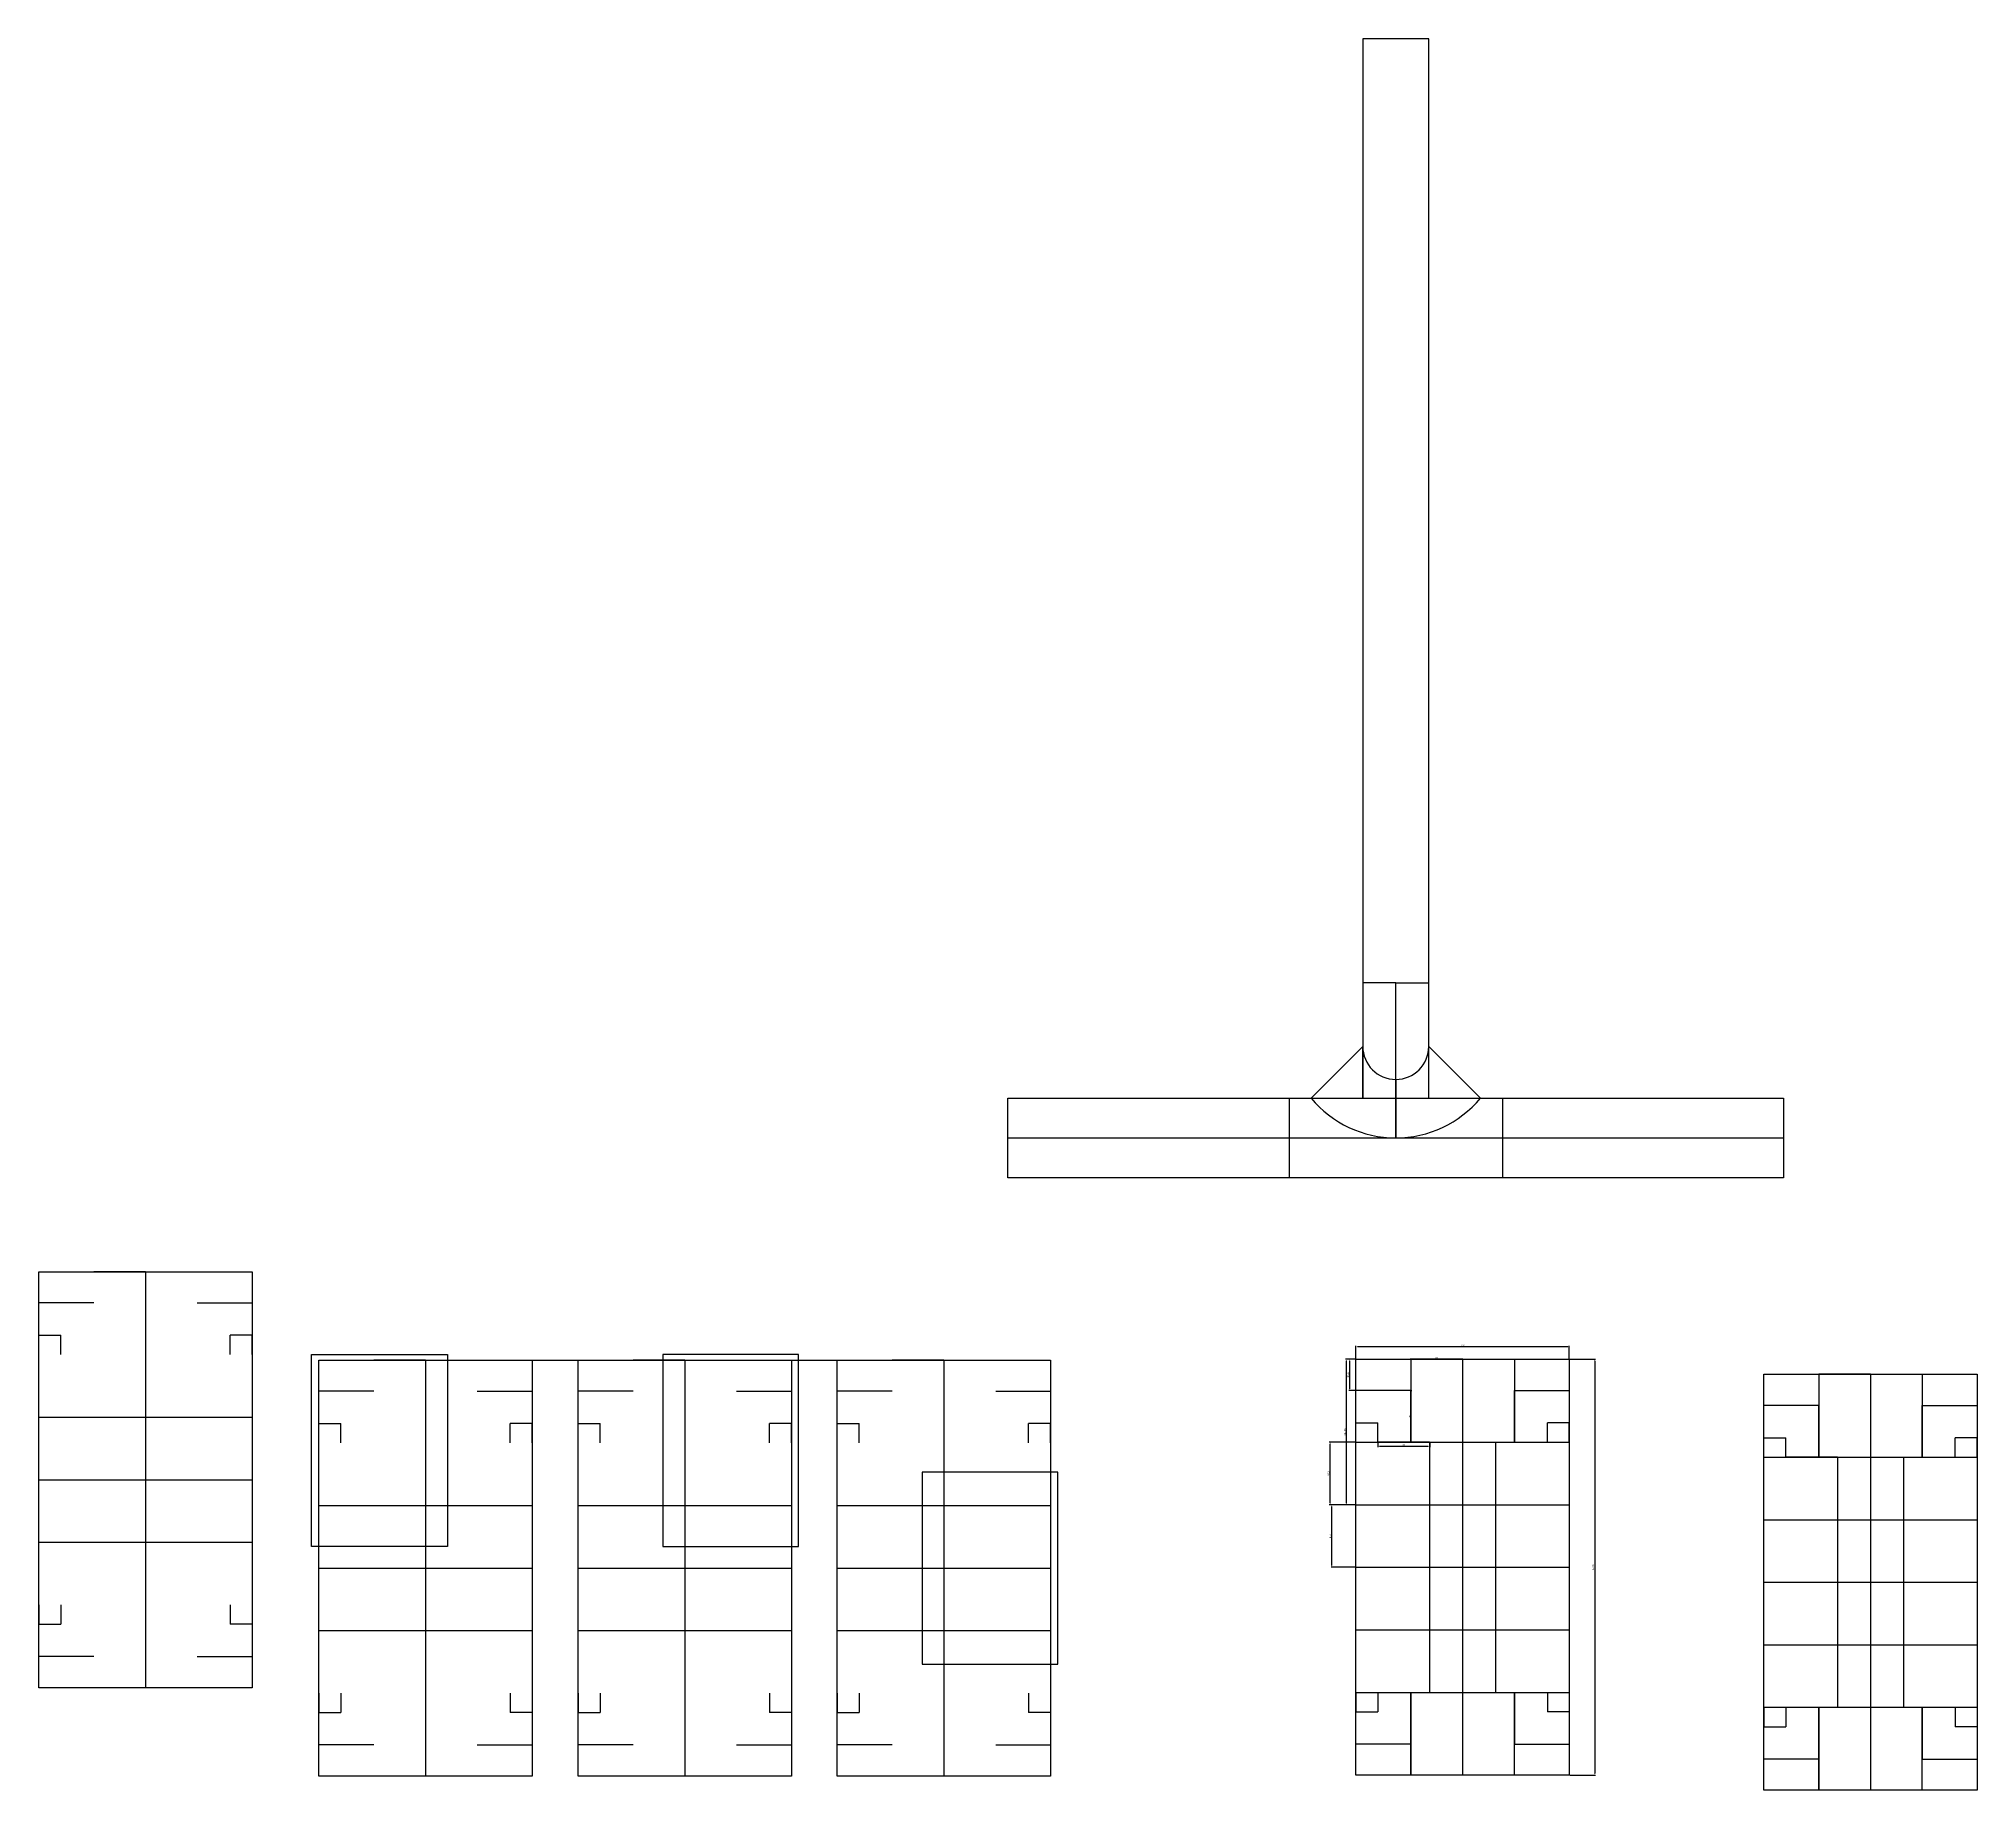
# Model space of a CAD drawing. Header units: millimetres. Extents: x -534 to 2465, y 1416 to 4125.
import ezdxf

# ---------------------------------------------------------------- set-up
doc = ezdxf.new("R2010")
doc.units = ezdxf.units.MM
doc.styles.get("Standard").update_dxf_attribs({"font": 'arial.ttf'})
doc.dimstyles.new('ISO-25', dxfattribs={"dimtxt": 2.5, "dimasz": 2.5, "dimexe": 1.25, "dimexo": 0.625, "dimtad": 1, "dimtxsty": 'Standard', "dimcen": 2.5, "dimadec": 0, "dimazin": 0, "dimtfac": 1, "dimtmove": 0, "dimatfit": 3, "dimfxl": 1, "dimarcsym": 0})

# ---------------------------------------------------------------- blocks, each defined once
blk = doc.blocks.new('*D1')
at = {"color": 0, "lineweight": -2, "transparency": 16777216}
for p, q in [((1503.7, 2083.1), (1503.7, 2103.3)), ((1506.2, 2102), (1831.2, 2102)), ((1833.7, 2083.1), (1833.7, 2103.3))]:
    blk.add_line(p, q, dxfattribs=at)
at = {"color": 0, "transparency": 16777216}
for points in [[(1506.2, 2102.4), (1506.2, 2101.6), (1503.7, 2102)], [(1831.2, 2102.4), (1831.2, 2101.6), (1833.7, 2102)]]:
    blk.add_solid(points, dxfattribs=at)
at = {"layer": 'Defpoints', "color": 0, "transparency": 16777216}
for p in [(1833.7, 2102), (1503.7, 2082.5), (1833.7, 2082.5)]:
    blk.add_point(p, dxfattribs=at)
at = {"color": 0, "transparency": 16777216, "insert": (1668.7, 2103.9), "char_height": 2.5, "attachment_point": 5}
blk.add_mtext('330', dxfattribs=at)
blk = doc.blocks.new('*D5')
at = {"color": 0, "lineweight": -2, "transparency": 16777216}
for p, q in [((1503.1, 2082.5), (1487.5, 2082.5)), ((1488.8, 1859.9), (1488.8, 2080)), ((1503.1, 1857.4), (1487.5, 1857.4))]:
    blk.add_line(p, q, dxfattribs=at)
at = {"color": 0, "transparency": 16777216}
for points in [[(1488.3, 2080), (1489.2, 2080), (1488.8, 2082.5)], [(1488.3, 1859.9), (1489.2, 1859.9), (1488.8, 1857.4)]]:
    blk.add_solid(points, dxfattribs=at)
at = {"layer": 'Defpoints', "color": 0, "transparency": 16777216}
for p in [(1488.8, 2082.5), (1503.7, 2082.5), (1503.7, 1857.4)]:
    blk.add_point(p, dxfattribs=at)
at = {"color": 0, "transparency": 16777216, "insert": (1486.6, 1969.9), "char_height": 2.5, "attachment_point": 5, "rotation": 90}
blk.add_mtext('225,05', dxfattribs=at)
blk = doc.blocks.new('*D7')
at = {"color": 0, "lineweight": -2, "transparency": 16777216}
for p, q in [((1503.1, 1857.4), (1465.1, 1857.4)), ((1466.3, 1763.2), (1466.3, 1854.9)), ((1503.1, 1760.7), (1465.1, 1760.7))]:
    blk.add_line(p, q, dxfattribs=at)
at = {"color": 0, "transparency": 16777216}
for points in [[(1465.9, 1854.9), (1466.7, 1854.9), (1466.3, 1857.4)], [(1465.9, 1763.2), (1466.7, 1763.2), (1466.3, 1760.7)]]:
    blk.add_solid(points, dxfattribs=at)
at = {"layer": 'Defpoints', "color": 0, "transparency": 16777216}
for p in [(1466.3, 1857.4), (1503.7, 1857.4), (1503.7, 1760.7)]:
    blk.add_point(p, dxfattribs=at)
at = {"color": 0, "transparency": 16777216, "insert": (1464.2, 1809.1), "char_height": 2.5, "attachment_point": 5, "rotation": 90}
blk.add_mtext('96,7', dxfattribs=at)
blk = doc.blocks.new('*D8')
at = {"color": 0, "lineweight": -2, "transparency": 16777216}
for p, q in [((1503.1, 1954.2), (1462.4, 1954.2)), ((1463.6, 1859.9), (1463.6, 1951.7)), ((1503.1, 1857.4), (1462.4, 1857.4))]:
    blk.add_line(p, q, dxfattribs=at)
at = {"color": 0, "transparency": 16777216}
for points in [[(1463.2, 1951.7), (1464, 1951.7), (1463.6, 1954.2)], [(1463.2, 1859.9), (1464, 1859.9), (1463.6, 1857.4)]]:
    blk.add_solid(points, dxfattribs=at)
at = {"layer": 'Defpoints', "color": 0, "transparency": 16777216}
for p in [(1463.6, 1954.2), (1503.7, 1954.2), (1503.7, 1857.4)]:
    blk.add_point(p, dxfattribs=at)
at = {"color": 0, "transparency": 16777216, "insert": (1461.5, 1905.8), "char_height": 2.5, "attachment_point": 5, "rotation": 90}
blk.add_mtext('96,8', dxfattribs=at)
blk = doc.blocks.new('*D9')
at = {"color": 0, "lineweight": -2, "transparency": 16777216}
for p, q in [((1588.7, 1956.7), (1588.7, 2031.7)), ((1589.3, 2034.2), (1589.9, 2034.2)), ((1589.3, 1954.2), (1589.9, 1954.2))]:
    blk.add_line(p, q, dxfattribs=at)
at = {"color": 0, "transparency": 16777216}
for points in [[(1588.3, 2031.7), (1589.1, 2031.7), (1588.7, 2034.2)], [(1588.3, 1956.7), (1589.1, 1956.7), (1588.7, 1954.2)]]:
    blk.add_solid(points, dxfattribs=at)
at = {"layer": 'Defpoints', "color": 0, "transparency": 16777216}
for p in [(1588.7, 2034.2), (1588.7, 2034.2), (1588.7, 1954.2)]:
    blk.add_point(p, dxfattribs=at)
at = {"color": 0, "transparency": 16777216, "insert": (1586.8, 1994.2), "char_height": 2.5, "attachment_point": 5, "rotation": 90}
blk.add_mtext('80', dxfattribs=at)
blk = doc.blocks.new('*D10')
at = {"color": 0, "lineweight": -2, "transparency": 16777216}
for p, q in [((1537.7, 1953.6), (1537.7, 1946.2)), ((1617.7, 1953.6), (1617.7, 1946.2)), ((1615.2, 1947.5), (1540.2, 1947.5))]:
    blk.add_line(p, q, dxfattribs=at)
at = {"color": 0, "transparency": 16777216}
for points in [[(1540.2, 1947.9), (1540.2, 1947.1), (1537.7, 1947.5)], [(1615.2, 1947.9), (1615.2, 1947.1), (1617.7, 1947.5)]]:
    blk.add_solid(points, dxfattribs=at)
at = {"layer": 'Defpoints', "color": 0, "transparency": 16777216}
for p in [(1537.7, 1954.2), (1617.7, 1954.2), (1537.7, 1947.5)]:
    blk.add_point(p, dxfattribs=at)
at = {"color": 0, "transparency": 16777216, "insert": (1577.7, 1949.4), "char_height": 2.5, "attachment_point": 5}
blk.add_mtext('80', dxfattribs=at)
blk = doc.blocks.new('*D11')
at = {"color": 0, "lineweight": -2, "transparency": 16777216}
for p, q in [((1588.7, 2083.1), (1588.7, 2083.7)), ((1591.2, 2082.5), (1666.2, 2082.5)), ((1668.7, 2083.1), (1668.7, 2083.7))]:
    blk.add_line(p, q, dxfattribs=at)
at = {"color": 0, "transparency": 16777216}
for points in [[(1591.2, 2082.9), (1591.2, 2082), (1588.7, 2082.5)], [(1666.2, 2082.9), (1666.2, 2082), (1668.7, 2082.5)]]:
    blk.add_solid(points, dxfattribs=at)
at = {"layer": 'Defpoints', "color": 0, "transparency": 16777216}
for p in [(1588.7, 2082.5), (1668.7, 2082.5), (1668.7, 2082.5)]:
    blk.add_point(p, dxfattribs=at)
at = {"color": 0, "transparency": 16777216, "insert": (1628.7, 2084.4), "char_height": 2.5, "attachment_point": 5}
blk.add_mtext('80', dxfattribs=at)
blk = doc.blocks.new('*D12')
at = {"color": 0, "lineweight": -2, "transparency": 16777216}
for p, q in [((1503.1, 2082.5), (1492.5, 2082.5)), ((1493.7, 2080), (1493.7, 2036.7)), ((1503.1, 2034.2), (1492.5, 2034.2))]:
    blk.add_line(p, q, dxfattribs=at)
at = {"color": 0, "transparency": 16777216}
for points in [[(1493.3, 2080), (1494.2, 2080), (1493.7, 2082.5)], [(1493.3, 2036.7), (1494.2, 2036.7), (1493.7, 2034.2)]]:
    blk.add_solid(points, dxfattribs=at)
at = {"layer": 'Defpoints', "color": 0, "transparency": 16777216}
for p in [(1503.7, 2082.5), (1493.7, 2034.2), (1503.7, 2034.2)]:
    blk.add_point(p, dxfattribs=at)
at = {"color": 0, "transparency": 16777216, "insert": (1491.6, 2058.3), "char_height": 2.5, "attachment_point": 5, "rotation": 90}
blk.add_mtext('48,25', dxfattribs=at)
blk = doc.blocks.new('*D13')
at = {"color": 0, "lineweight": -2, "transparency": 16777216}
for p, q in [((1834.3, 2082.5), (1874.3, 2082.5)), ((1873, 2080), (1873, 1441.5)), ((1834.3, 1439), (1874.3, 1439))]:
    blk.add_line(p, q, dxfattribs=at)
at = {"color": 0, "transparency": 16777216}
for points in [[(1872.6, 2080), (1873.4, 2080), (1873, 2082.5)], [(1872.6, 1441.5), (1873.4, 1441.5), (1873, 1439)]]:
    blk.add_solid(points, dxfattribs=at)
at = {"layer": 'Defpoints', "color": 0, "transparency": 16777216}
for p in [(1833.7, 2082.5), (1833.7, 1439), (1873, 1439)]:
    blk.add_point(p, dxfattribs=at)
at = {"color": 0, "transparency": 16777216, "insert": (1870.9, 1760.7), "char_height": 2.5, "attachment_point": 5, "rotation": 90}
blk.add_mtext('643,5', dxfattribs=at)

msp = doc.modelspace()

# ---------------------------------------------------------------- linework, layer by layer
for p, q in [((1565.175, 2664.817), (1514.148, 2664.817)), ((1565.175, 2424.817), (1565.175, 2664.817)), ((1565.175, 2664.817), (1616.202, 2664.817)), ((1514.148, 2486.399), (1514.148, 2566.399)), ((1400.175, 2486.399), (1730.175, 2486.399)), ((1400.175, 2486.399), (1400.175, 2363.235)), ((1730.175, 2486.399), (1730.175, 2363.235)), ((965.175, 2424.817), (2165.175, 2424.817)), ((-369.212, 2217.828), (-449.212, 2217.828)), ((-449.212, 2169.578), (-534.212, 2169.578)), ((-289.212, 2169.578), (-204.212, 2169.578)), ((-534.212, 2089.578), (-534.212, 2119.578)), ((-534.212, 2119.578), (-500.239, 2119.578)), ((-500.239, 2089.578), (-500.239, 2119.578)), ((-204.212, 2119.578), (-238.185, 2119.578)), ((-238.185, 2089.578), (-238.185, 2119.578)), ((-204.212, 2089.578), (-204.212, 2119.578)), ((64.072, 2081.262), (-15.928, 2081.262)), ((229.072, 2081.262), (300.156, 2081.262)), ((465.156, 2081.262), (385.156, 2081.262)), ((630.156, 2081.262), (701.239, 2081.262)), ((866.239, 2081.262), (786.239, 2081.262)), ((1668.7, 2082.453), (1588.7, 2082.453)), ((2299.825, 2059.347), (2219.825, 2059.347)), ((-15.928, 2033.012), (-100.928, 2033.012)), ((144.072, 2033.012), (229.072, 2033.012)), ((385.156, 2033.012), (300.156, 2033.012)), ((545.156, 2033.012), (630.156, 2033.012)), ((786.239, 2033.012), (701.239, 2033.012)), ((946.239, 2033.012), (1031.239, 2033.012)), ((1588.7, 2034.203), (1503.7, 2034.203)), ((1588.7, 1954.203), (1588.7, 2034.203)), ((1748.7, 1954.203), (1748.7, 2034.203)), ((1748.7, 2034.203), (1833.7, 2034.203)), ((2219.825, 2011.097), (2134.825, 2011.097)), ((2379.825, 2011.097), (2464.825, 2011.097)), ((-534.212, 1896.078), (-534.212, 1992.778)), ((-100.928, 1953.012), (-100.928, 1983.012)), ((-100.928, 1983.012), (-66.955, 1983.012)), ((-66.955, 1953.012), (-66.955, 1983.012)), ((229.072, 1983.012), (195.099, 1983.012)), ((195.099, 1953.012), (195.099, 1983.012)), ((229.072, 1953.012), (229.072, 1983.012)), ((300.156, 1953.012), (300.156, 1983.012)), ((300.156, 1983.012), (334.129, 1983.012)), ((334.129, 1953.012), (334.129, 1983.012)), ((630.156, 1983.012), (596.183, 1983.012)), ((596.183, 1953.012), (596.183, 1983.012)), ((630.156, 1953.012), (630.156, 1983.012)), ((701.239, 1953.012), (701.239, 1983.012)), ((701.239, 1983.012), (735.212, 1983.012)), ((735.212, 1953.012), (735.212, 1983.012)), ((1031.239, 1983.012), (997.266, 1983.012)), ((997.266, 1953.012), (997.266, 1983.012)), ((1031.239, 1953.012), (1031.239, 1983.012)), ((1503.7, 1954.203), (1503.7, 1984.203)), ((1503.7, 1984.203), (1537.673, 1984.203)), ((1537.673, 1954.203), (1537.673, 1984.203)), ((1833.7, 1984.203), (1799.727, 1984.203)), ((1799.727, 1954.203), (1799.727, 1984.203)), ((1833.7, 1954.203), (1833.7, 1984.203)), ((1617.673, 1954.203), (1537.673, 1954.203)), ((2134.825, 1931.097), (2134.825, 1961.097)), ((2134.825, 1961.097), (2168.798, 1961.097)), ((2168.798, 1931.097), (2168.798, 1961.097)), ((2464.825, 1961.097), (2430.852, 1961.097)), ((2430.852, 1931.097), (2430.852, 1961.097)), ((2464.825, 1931.097), (2464.825, 1961.097)), ((2248.798, 1931.097), (2168.798, 1931.097)), ((-100.928, 1759.512), (-100.928, 1856.212)), ((300.156, 1759.512), (300.156, 1856.212)), ((701.239, 1759.512), (701.239, 1856.212)), ((630.156, 1792.807), (630.156, 1792.807)), ((-534.212, 1702.578), (-534.212, 1672.578)), ((-534.212, 1702.578), (-534.212, 1672.578)), ((-500.239, 1702.578), (-500.239, 1672.578)), ((-238.185, 1702.578), (-238.185, 1672.578)), ((-204.212, 1702.578), (-204.212, 1672.578)), ((-534.212, 1672.578), (-500.239, 1672.578)), ((-204.212, 1672.578), (-238.185, 1672.578)), ((-449.212, 1622.578), (-534.212, 1622.578)), ((-289.212, 1622.578), (-204.212, 1622.578)), ((-100.928, 1566.012), (-100.928, 1536.012)), ((-100.928, 1566.012), (-100.928, 1536.012)), ((-66.955, 1566.012), (-66.955, 1536.012)), ((195.099, 1566.012), (195.099, 1536.012)), ((229.072, 1566.012), (229.072, 1536.012)), ((300.156, 1566.012), (300.156, 1536.012)), ((300.156, 1566.012), (300.156, 1536.012)), ((334.129, 1566.012), (334.129, 1536.012)), ((596.183, 1566.012), (596.183, 1536.012)), ((630.156, 1566.012), (630.156, 1536.012)), ((701.239, 1566.012), (701.239, 1536.012)), ((701.239, 1566.012), (701.239, 1536.012)), ((735.212, 1566.012), (735.212, 1536.012)), ((997.266, 1566.012), (997.266, 1536.012)), ((1031.239, 1566.012), (1031.239, 1536.012)), ((1503.7, 1567.203), (1503.7, 1537.203)), ((1503.7, 1567.203), (1503.7, 1537.203)), ((1537.673, 1567.203), (1537.673, 1537.203)), ((1588.7, 1567.203), (1588.7, 1438.953)), ((1588.7, 1567.203), (1588.7, 1487.203)), ((1748.7, 1567.203), (1748.7, 1487.203)), ((1799.727, 1567.203), (1799.727, 1537.203)), ((1833.7, 1567.203), (1833.7, 1537.203)), ((-100.928, 1536.012), (-66.955, 1536.012)), ((229.072, 1536.012), (195.099, 1536.012)), ((300.156, 1536.012), (334.129, 1536.012)), ((630.156, 1536.012), (596.183, 1536.012)), ((701.239, 1536.012), (735.212, 1536.012)), ((1031.239, 1536.012), (997.266, 1536.012)), ((1503.7, 1537.203), (1537.673, 1537.203)), ((1833.7, 1537.203), (1799.727, 1537.203)), ((2134.825, 1544.097), (2134.825, 1514.097)), ((2134.825, 1544.097), (2134.825, 1514.097)), ((2168.798, 1544.097), (2168.798, 1514.097)), ((2430.852, 1544.097), (2430.852, 1514.097)), ((2464.825, 1544.097), (2464.825, 1514.097)), ((2134.825, 1514.097), (2168.798, 1514.097)), ((2464.825, 1514.097), (2430.852, 1514.097)), ((-15.928, 1486.012), (-100.928, 1486.012)), ((144.072, 1486.012), (229.072, 1486.012)), ((385.156, 1486.012), (300.156, 1486.012)), ((545.156, 1486.012), (630.156, 1486.012)), ((786.239, 1486.012), (701.239, 1486.012)), ((946.239, 1486.012), (1031.239, 1486.012)), ((1588.7, 1487.203), (1503.7, 1487.203)), ((1748.7, 1487.203), (1833.7, 1487.203)), ((2219.825, 1464.097), (2134.825, 1464.097)), ((2379.825, 1464.097), (2464.825, 1464.097))]:
    msp.add_line(p, q)
at = {"color": 1}
for p, q in [((1514.148, 2566.399), (1434.148, 2486.399)), ((1616.202, 2566.399), (1696.202, 2486.399)), ((1565.175, 2515.372), (1565.175, 2424.817)), ((-369.212, 2217.828), (-369.212, 1574.328)), ((64.072, 2081.262), (64.072, 1437.762)), ((465.156, 2081.262), (465.156, 1437.762)), ((866.239, 2081.262), (866.239, 1437.762)), ((1668.7, 2082.453), (1668.7, 1438.953)), ((2299.825, 2059.347), (2299.825, 1415.847)), ((-534.212, 1896.078), (-204.212, 1896.078)), ((-100.928, 1759.512), (229.072, 1759.512)), ((300.156, 1759.512), (630.156, 1759.512)), ((701.239, 1759.512), (1031.239, 1759.512)), ((1503.7, 1760.703), (1833.7, 1760.703)), ((2134.825, 1737.597), (2464.825, 1737.597))]:
    msp.add_line(p, q, dxfattribs=at)
at = {"color": 2}
for p, q in [((1588.7, 2082.453), (1588.7, 1954.203)), ((1748.7, 2082.453), (1748.7, 1954.203)), ((2219.825, 2059.347), (2219.825, 1931.097)), ((2379.825, 2059.347), (2379.825, 1931.097)), ((2219.825, 1931.097), (2219.825, 2011.097)), ((2379.825, 1931.097), (2379.825, 2011.097)), ((-534.212, 1992.778), (-204.212, 1992.778)), ((1503.7, 1954.203), (1833.7, 1954.203)), ((1617.673, 1954.203), (1617.673, 1567.203)), ((1719.727, 1954.203), (1719.727, 1567.203)), ((2134.825, 1931.097), (2464.825, 1931.097)), ((2248.798, 1931.097), (2248.798, 1544.097)), ((2350.852, 1931.097), (2350.852, 1544.097)), ((-100.928, 1856.212), (229.072, 1856.212)), ((300.156, 1856.212), (630.156, 1856.212)), ((701.239, 1856.212), (1031.239, 1856.212)), ((1503.7, 1857.403), (1833.7, 1857.403)), ((2134.825, 1834.297), (2464.825, 1834.297)), ((-534.212, 1799.378), (-204.212, 1799.378)), ((-100.928, 1662.812), (229.072, 1662.812)), ((300.156, 1662.812), (630.156, 1662.812)), ((701.239, 1662.812), (1031.239, 1662.812)), ((1503.7, 1664.003), (1833.7, 1664.003)), ((2134.825, 1640.897), (2464.825, 1640.897)), ((1503.7, 1567.203), (1833.7, 1567.203)), ((1588.7, 1438.953), (1588.7, 1567.203)), ((1748.7, 1438.953), (1748.7, 1567.203)), ((2134.825, 1544.097), (2464.825, 1544.097)), ((2219.825, 1544.097), (2219.825, 1415.847)), ((2219.825, 1415.847), (2219.825, 1544.097)), ((2219.825, 1544.097), (2219.825, 1464.097)), ((2379.825, 1415.847), (2379.825, 1544.097)), ((2379.825, 1544.097), (2379.825, 1464.097))]:
    msp.add_line(p, q, dxfattribs=at)
for points in [[(1616.202, 2486.399), (1616.202, 4124.817), (1514.148, 4124.817), (1514.148, 2486.399)], [(1514.148, 2424.817), (1616.202, 2424.817)]]:
    msp.add_lwpolyline(points)
for points in [[(965.175, 2486.399), (2165.175, 2486.399), (2165.175, 2363.235), (965.175, 2363.235)], [(-534.212, 2217.828), (-204.212, 2217.828), (-204.212, 1574.328), (-534.212, 1574.328)], [(-112.105, 2089.807), (97.895, 2089.807), (97.895, 1792.807), (-112.105, 1792.807)], [(-100.928, 2081.262), (229.072, 2081.262), (229.072, 1437.762), (-100.928, 1437.762)], [(300.156, 2081.262), (630.156, 2081.262), (630.156, 1437.762), (300.156, 1437.762)], [(641.333, 2089.807), (431.333, 2089.807), (431.333, 1792.807), (641.333, 1792.807)], [(701.239, 2081.262), (1031.239, 2081.262), (1031.239, 1437.762), (701.239, 1437.762)], [(1503.7, 2082.453), (1833.7, 2082.453), (1833.7, 1438.953), (1503.7, 1438.953)], [(2134.825, 2059.347), (2464.825, 2059.347), (2464.825, 1415.847), (2134.825, 1415.847)], [(1042.417, 1908.012), (832.417, 1908.012), (832.417, 1611.012), (1042.417, 1611.012)]]:
    msp.add_lwpolyline(points, close=True)
at = {"color": 1}
for centre, radius, start, end in [((1565.175, 2566.399), 51.027, 180, 0), ((1565.175, 2595), 170.183, 219.653445, 320.346555)]:
    msp.add_arc(centre, radius, start, end, dxfattribs=at)

# ---------------------------------------------------------------- dimensions: what is measured, and where the dimension line sits
for base, p1, p2, picture, middle in [((1833.7, 2102.014), (1503.7, 2082.453), (1833.7, 2082.453), '*D1', (1668.7, 2103.916)), ((1668.7, 2082.453), (1588.7, 2082.453), (1668.7, 2082.453), '*D11', (1628.7, 2084.355)), ((1537.673, 1947.493), (1617.673, 1954.203), (1537.673, 1954.203), '*D10', (1577.673, 1949.395))]:
    dim = msp.add_linear_dim(base=base, p1=p1, p2=p2, dimstyle='ISO-25')
    dim.commit()
    dim.dimension.update_dxf_attribs({"geometry": picture, "text_midpoint": middle})
for base, p1, p2, picture, middle in [((1488.755, 2082.453), (1503.7, 1857.403), (1503.7, 2082.453), '*D5', (1486.628, 1969.928)), ((1493.735, 2034.203), (1503.7, 2082.453), (1503.7, 2034.203), '*D12', (1491.608, 2058.328)), ((1873.002, 1438.953), (1833.7, 2082.453), (1833.7, 1438.953), '*D13', (1870.875, 1760.703)), ((1588.7, 2034.203), (1588.7, 1954.203), (1588.7, 2034.203), '*D9', (1586.798, 1994.203)), ((1463.618, 1954.203), (1503.7, 1857.403), (1503.7, 1954.203), '*D8', (1461.491, 1905.803)), ((1466.304, 1857.403), (1503.7, 1760.703), (1503.7, 1857.403), '*D7', (1464.176, 1809.053))]:
    dim = msp.add_linear_dim(base=base, p1=p1, p2=p2, angle=90, dimstyle='ISO-25')
    dim.commit()
    dim.dimension.update_dxf_attribs({"geometry": picture, "text_midpoint": middle})

doc.saveas('drawing.dxf')
